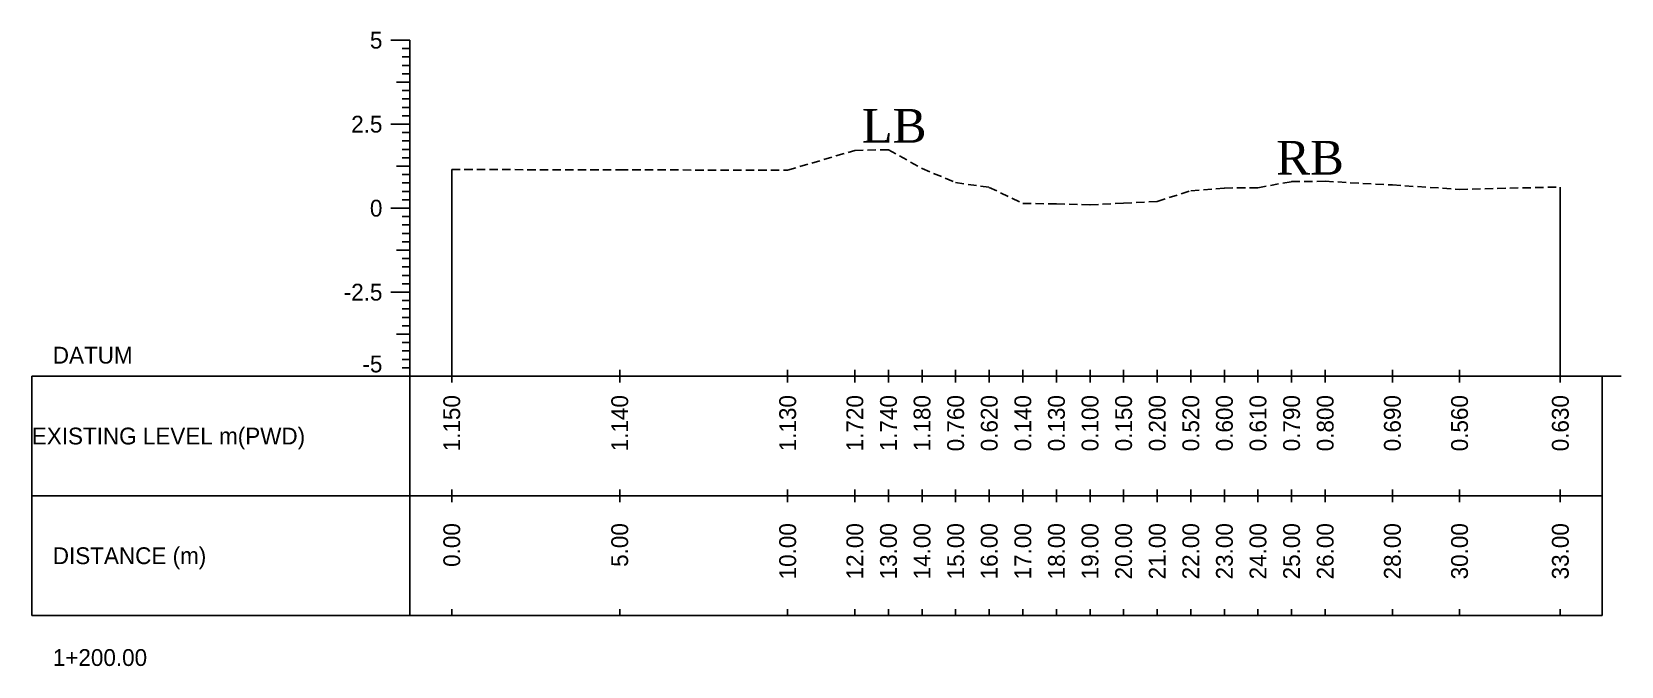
# Model space of a CAD drawing. Header units: inches. Extents: x 933 to 2044, y -1635 to -1096.
# Drawn here: x 1611 to 1658.32, y -1117.72 to -1098.84 of the extents above; entities that cross this region are included whole.
import ezdxf
from ezdxf.enums import TextEntityAlignment as Align

# ---------------------------------------------------------------- set-up
doc = ezdxf.new("R2010")
doc.units = ezdxf.units.IN
doc.header["$MEASUREMENT"] = 0
doc.linetypes.add('HIDDEN', pattern=[0.375, 0.25, -0.125])
doc.layers.add('CS_Drawing', color=7, linetype='Continuous')
doc.layers.add('GL', color=3, linetype='HIDDEN')
doc.styles.add('romans', font='romans.shx')

msp = doc.modelspace()

# ---------------------------------------------------------------- texts
at = {"char_height": 1, "width": 154.27519, "attachment_point": 1, "style": 'romans'}
for s, insert in [('{\\fTimes New Roman|b0|i0|c0|p18;LB}', (1635.708, -1101.135)), ('{\\fTimes New Roman|b0|i0|c0|p18;RB}', (1648.047, -1102.085))]:
    msp.add_mtext(s, dxfattribs=dict(at, insert=insert))
at = {"layer": 'CS_Drawing'}
for s, p in [('5', (1621.441, -1099.087)), ('2.5', (1621.441, -1101.587)), ('0', (1621.441, -1104.087)), ('-2.5', (1621.441, -1106.587))]:
    msp.add_text(s, height=0.5, dxfattribs=at).set_placement(p, align=Align.MIDDLE_RIGHT)
for s, p in [('DATUM', (1611.629, -1108.462)), ('EXISTING LEVEL m(PWD)', (1611.004, -1110.869)), ('DISTANCE (m)', (1611.629, -1114.431)), ('1+200.00', (1611.629, -1117.462))]:
    msp.add_text(s, height=0.5, dxfattribs=at).set_placement(p, align=Align.MIDDLE_LEFT)
msp.add_text('-5', height=0.5, dxfattribs=at).set_placement((1621.441, -1108.975), align=Align.RIGHT)
for s, p in [('1.150', (1623.504, -1109.65)), ('1.140', (1628.504, -1109.65)), ('1.130', (1633.504, -1109.65)), ('1.720', (1635.504, -1109.65)), ('1.740', (1636.504, -1109.65)), ('1.180', (1637.504, -1109.65)), ('0.760', (1638.504, -1109.65)), ('0.620', (1639.504, -1109.65)), ('0.140', (1640.504, -1109.65)), ('0.130', (1641.504, -1109.65)), ('0.100', (1642.504, -1109.65)), ('0.150', (1643.504, -1109.65)), ('0.200', (1644.504, -1109.65)), ('0.520', (1645.504, -1109.65)), ('0.600', (1646.504, -1109.65)), ('0.610', (1647.504, -1109.65)), ('0.790', (1648.504, -1109.65)), ('0.800', (1649.504, -1109.65)), ('0.690', (1651.504, -1109.65)), ('0.560', (1653.504, -1109.65)), ('0.630', (1656.504, -1109.65)), ('0.00', (1623.504, -1113.462)), ('5.00', (1628.504, -1113.462)), ('10.00', (1633.504, -1113.462)), ('12.00', (1635.504, -1113.462)), ('13.00', (1636.504, -1113.462)), ('14.00', (1637.504, -1113.462)), ('15.00', (1638.504, -1113.462)), ('16.00', (1639.504, -1113.462)), ('17.00', (1640.504, -1113.462)), ('18.00', (1641.504, -1113.462)), ('19.00', (1642.504, -1113.462)), ('20.00', (1643.504, -1113.462)), ('21.00', (1644.504, -1113.462)), ('22.00', (1645.504, -1113.462)), ('23.00', (1646.504, -1113.462)), ('24.00', (1647.504, -1113.462)), ('25.00', (1648.504, -1113.462)), ('26.00', (1649.504, -1113.462)), ('28.00', (1651.504, -1113.462)), ('30.00', (1653.504, -1113.462)), ('33.00', (1656.504, -1113.462))]:
    msp.add_text(s, height=0.5, rotation=90, dxfattribs=at).set_placement(p, align=Align.MIDDLE_RIGHT)

# ---------------------------------------------------------------- linework, layer by layer
at = {"layer": 'CS_Drawing'}
for p, q in [((1622.254, -1099.087), (1621.691, -1099.087)), ((1622.254, -1099.087), (1621.86, -1099.087)), ((1622.254, -1099.087), (1622.029, -1099.087)), ((1622.254, -1099.337), (1622.029, -1099.337)), ((1622.254, -1109.087), (1622.254, -1099.087)), ((1622.254, -1099.587), (1622.029, -1099.587)), ((1622.254, -1099.837), (1622.029, -1099.837)), ((1622.254, -1100.337), (1621.86, -1100.337)), ((1622.254, -1100.087), (1622.029, -1100.087)), ((1622.254, -1100.337), (1622.029, -1100.337)), ((1622.254, -1100.587), (1622.029, -1100.587)), ((1622.254, -1100.837), (1622.029, -1100.837)), ((1622.254, -1101.087), (1622.029, -1101.087)), ((1622.254, -1101.337), (1622.029, -1101.337)), ((1622.254, -1101.587), (1621.691, -1101.587)), ((1622.254, -1101.587), (1621.86, -1101.587)), ((1622.254, -1101.587), (1622.029, -1101.587)), ((1622.254, -1101.837), (1622.029, -1101.837)), ((1622.254, -1102.087), (1622.029, -1102.087)), ((1622.254, -1102.337), (1622.029, -1102.337)), ((1622.254, -1102.837), (1621.86, -1102.837)), ((1622.254, -1102.587), (1622.029, -1102.587)), ((1622.254, -1102.837), (1622.029, -1102.837)), ((1622.254, -1103.087), (1622.029, -1103.087)), ((1623.504, -1109.087), (1623.504, -1102.937)), ((1622.254, -1103.337), (1622.029, -1103.337)), ((1622.254, -1103.587), (1622.029, -1103.587)), ((1656.504, -1109.087), (1656.504, -1103.457)), ((1622.254, -1104.087), (1621.691, -1104.087)), ((1622.254, -1104.087), (1621.86, -1104.087)), ((1622.254, -1103.837), (1622.029, -1103.837)), ((1622.254, -1104.087), (1622.029, -1104.087)), ((1622.254, -1104.337), (1622.029, -1104.337)), ((1622.254, -1104.587), (1622.029, -1104.587)), ((1622.254, -1104.837), (1622.029, -1104.837)), ((1622.254, -1105.087), (1622.029, -1105.087)), ((1622.254, -1105.337), (1621.86, -1105.337)), ((1622.254, -1105.337), (1622.029, -1105.337)), ((1622.254, -1105.587), (1622.029, -1105.587)), ((1622.254, -1105.837), (1622.029, -1105.837)), ((1622.254, -1106.087), (1622.029, -1106.087)), ((1622.254, -1106.587), (1621.691, -1106.587)), ((1622.254, -1106.587), (1621.86, -1106.587)), ((1622.254, -1106.337), (1622.029, -1106.337)), ((1622.254, -1106.587), (1622.029, -1106.587)), ((1622.254, -1106.837), (1622.029, -1106.837)), ((1622.254, -1107.087), (1622.029, -1107.087)), ((1622.254, -1107.337), (1622.029, -1107.337)), ((1622.254, -1107.837), (1621.86, -1107.837)), ((1622.254, -1107.587), (1622.029, -1107.587)), ((1622.254, -1107.837), (1622.029, -1107.837)), ((1622.254, -1108.087), (1622.029, -1108.087)), ((1622.254, -1108.337), (1622.029, -1108.337)), ((1622.254, -1108.587), (1622.029, -1108.587)), ((1622.254, -1108.837), (1622.029, -1108.837)), ((1623.504, -1109.275), (1623.504, -1108.9)), ((1628.504, -1109.275), (1628.504, -1108.9)), ((1633.504, -1109.275), (1633.504, -1108.9)), ((1635.504, -1109.275), (1635.504, -1108.9)), ((1636.504, -1109.275), (1636.504, -1108.9)), ((1637.504, -1109.275), (1637.504, -1108.9)), ((1638.504, -1109.275), (1638.504, -1108.9)), ((1639.504, -1109.275), (1639.504, -1108.9)), ((1640.504, -1109.275), (1640.504, -1108.9)), ((1641.504, -1109.275), (1641.504, -1108.9)), ((1642.504, -1109.275), (1642.504, -1108.9)), ((1643.504, -1109.275), (1643.504, -1108.9)), ((1644.504, -1109.275), (1644.504, -1108.9)), ((1645.504, -1109.275), (1645.504, -1108.9)), ((1646.504, -1109.275), (1646.504, -1108.9)), ((1647.504, -1109.275), (1647.504, -1108.9)), ((1648.504, -1109.275), (1648.504, -1108.9)), ((1649.504, -1109.275), (1649.504, -1108.9)), ((1651.504, -1109.275), (1651.504, -1108.9)), ((1653.504, -1109.275), (1653.504, -1108.9)), ((1656.504, -1109.275), (1656.504, -1108.9)), ((1611.004, -1109.087), (1622.254, -1109.087)), ((1611.004, -1109.087), (1611.004, -1116.212)), ((1622.254, -1109.087), (1621.691, -1109.087)), ((1622.254, -1109.087), (1621.86, -1109.087)), ((1622.254, -1109.087), (1622.029, -1109.087)), ((1622.254, -1109.087), (1657.754, -1109.087)), ((1622.254, -1109.087), (1622.254, -1116.212)), ((1657.754, -1109.087), (1658.316, -1109.087)), ((1657.754, -1109.087), (1658.147, -1109.087)), ((1657.754, -1109.087), (1657.979, -1109.087)), ((1657.754, -1109.087), (1657.754, -1116.212)), ((1611.004, -1112.65), (1622.254, -1112.65)), ((1622.254, -1112.65), (1657.754, -1112.65)), ((1622.254, -1112.65), (1657.754, -1112.65)), ((1623.504, -1112.837), (1623.504, -1112.462)), ((1628.504, -1112.837), (1628.504, -1112.462)), ((1633.504, -1112.837), (1633.504, -1112.462)), ((1635.504, -1112.837), (1635.504, -1112.462)), ((1636.504, -1112.837), (1636.504, -1112.462)), ((1637.504, -1112.837), (1637.504, -1112.462)), ((1638.504, -1112.837), (1638.504, -1112.462)), ((1639.504, -1112.837), (1639.504, -1112.462)), ((1640.504, -1112.837), (1640.504, -1112.462)), ((1641.504, -1112.837), (1641.504, -1112.462)), ((1642.504, -1112.837), (1642.504, -1112.462)), ((1643.504, -1112.837), (1643.504, -1112.462)), ((1644.504, -1112.837), (1644.504, -1112.462)), ((1645.504, -1112.837), (1645.504, -1112.462)), ((1646.504, -1112.837), (1646.504, -1112.462)), ((1647.504, -1112.837), (1647.504, -1112.462)), ((1648.504, -1112.837), (1648.504, -1112.462)), ((1649.504, -1112.837), (1649.504, -1112.462)), ((1651.504, -1112.837), (1651.504, -1112.462)), ((1653.504, -1112.837), (1653.504, -1112.462)), ((1656.504, -1112.837), (1656.504, -1112.462)), ((1623.504, -1116.212), (1623.504, -1116.025)), ((1628.504, -1116.212), (1628.504, -1116.025)), ((1633.504, -1116.212), (1633.504, -1116.025)), ((1635.504, -1116.212), (1635.504, -1116.025)), ((1636.504, -1116.212), (1636.504, -1116.025)), ((1637.504, -1116.212), (1637.504, -1116.025)), ((1638.504, -1116.212), (1638.504, -1116.025)), ((1639.504, -1116.212), (1639.504, -1116.025)), ((1640.504, -1116.212), (1640.504, -1116.025)), ((1641.504, -1116.212), (1641.504, -1116.025)), ((1642.504, -1116.212), (1642.504, -1116.025)), ((1643.504, -1116.212), (1643.504, -1116.025)), ((1644.504, -1116.212), (1644.504, -1116.025)), ((1645.504, -1116.212), (1645.504, -1116.025)), ((1646.504, -1116.212), (1646.504, -1116.025)), ((1647.504, -1116.212), (1647.504, -1116.025)), ((1648.504, -1116.212), (1648.504, -1116.025)), ((1649.504, -1116.212), (1649.504, -1116.025)), ((1651.504, -1116.212), (1651.504, -1116.025)), ((1653.504, -1116.212), (1653.504, -1116.025)), ((1656.504, -1116.212), (1656.504, -1116.025)), ((1611.004, -1116.212), (1622.254, -1116.212)), ((1622.254, -1116.212), (1657.754, -1116.212))]:
    msp.add_line(p, q, dxfattribs=at)
at = {"layer": 'GL'}
msp.add_lwpolyline([(1623.504, -1102.937), (1628.504, -1102.947), (1633.504, -1102.957), (1635.504, -1102.367), (1636.504, -1102.347), (1637.504, -1102.907), (1638.504, -1103.327), (1639.504, -1103.467), (1640.504, -1103.947), (1641.504, -1103.957), (1642.504, -1103.987), (1643.504, -1103.937), (1644.504, -1103.887), (1645.504, -1103.567), (1646.504, -1103.487), (1647.504, -1103.477), (1648.504, -1103.297), (1649.504, -1103.287), (1651.504, -1103.397), (1653.504, -1103.527), (1656.504, -1103.457)], dxfattribs=at)

msp.set_redraw_order([(e.dxf.handle, doc.entitydb.next_handle()) for e in msp.query("TEXT MTEXT ATTDEF DIMENSION ARC_DIMENSION")])  # texts and dimensions are drawn at this point

doc.saveas('drawing.dxf')
